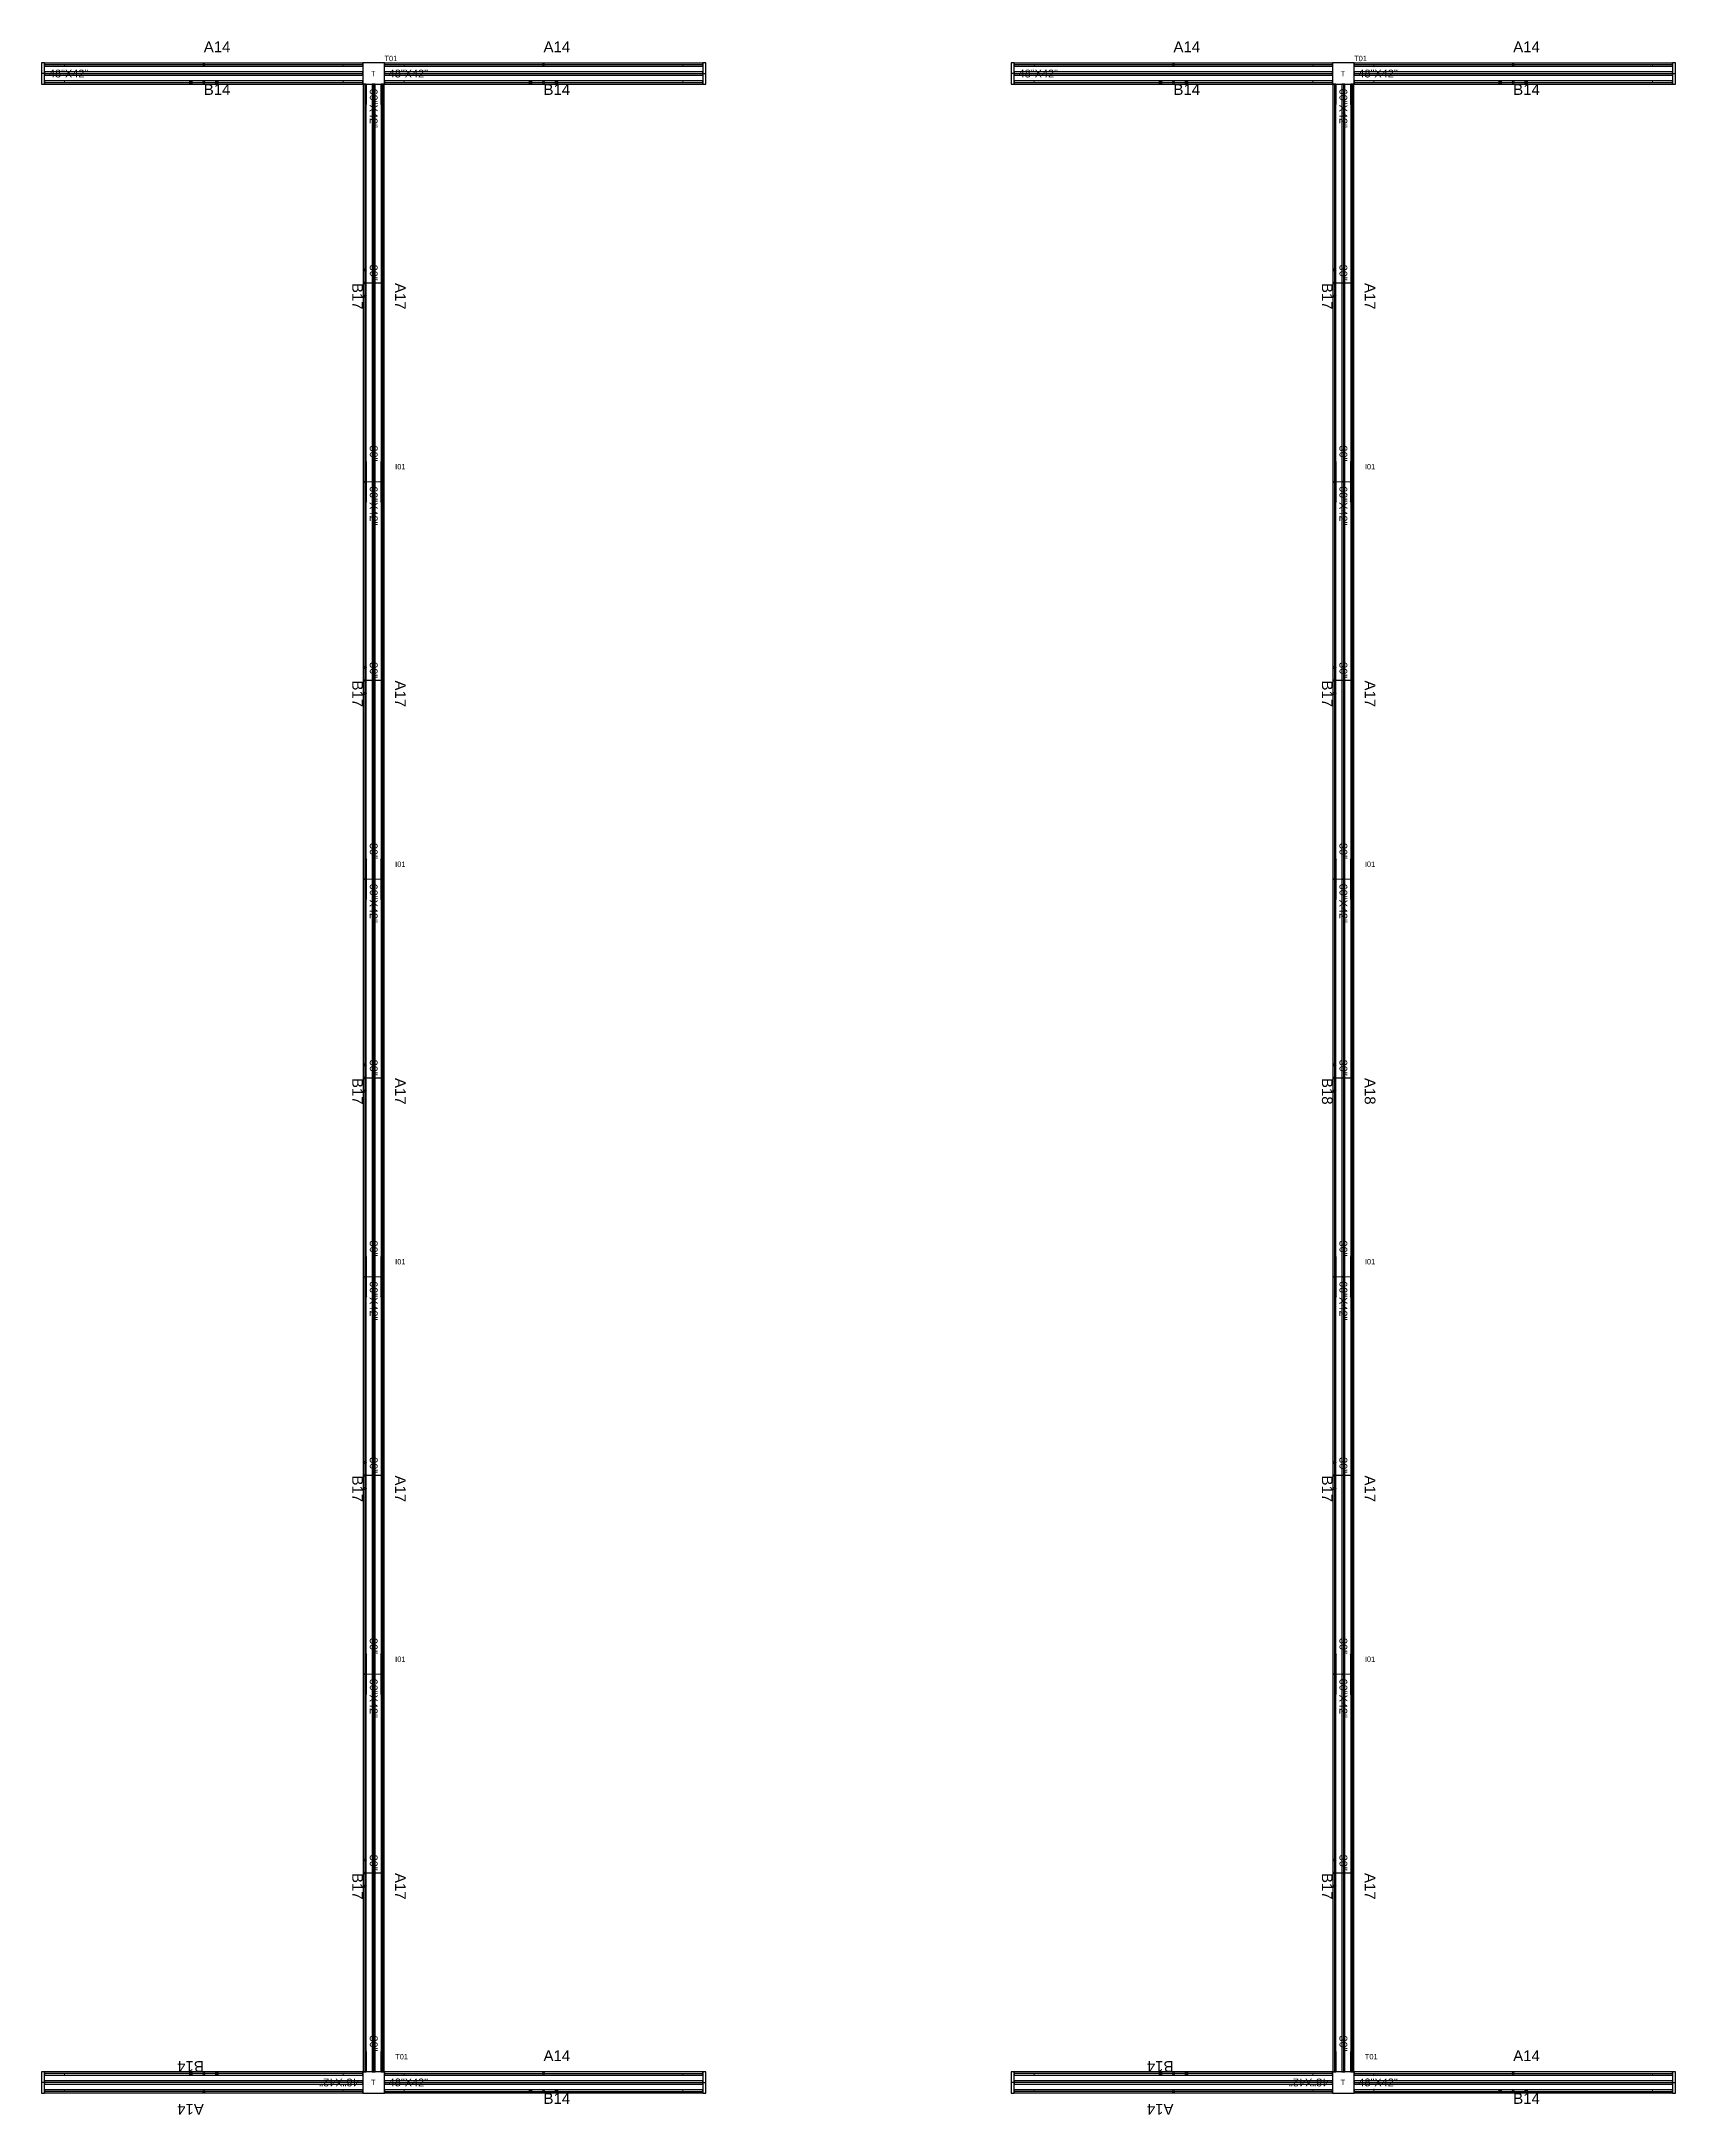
# Model space of a CAD drawing. Header units: millimetres. Extents: x 1390 to 1467.6, y 1790 to 1851.2.
# Drawn here: x 1423.98 to 1430.24, y 1827.03 to 1834.98 of the extents above; entities that cross this region are included whole.
import ezdxf

# ---------------------------------------------------------------- set-up
doc = ezdxf.new("R2010")
doc.units = ezdxf.units.MM
for name, color, linetype in [('DD2D', 7, 'Continuous'), ('DD2D_Geometry', 7, 'Continuous'), ('DDReportes', 7, 'Continuous'), ('Id Unión', 7, 'Continuous')]:
    doc.layers.add(name, color=color, linetype=linetype)
doc.styles.get("Standard").update_dxf_attribs({"font": 'arial.ttf'})

msp = doc.modelspace()

# ---------------------------------------------------------------- texts
at = {"layer": 'DD2D_Geometry'}
for p in [(1425.2391, 1834.8446), (1428.9551, 1834.8446), (1425.2391, 1827.1426), (1428.9551, 1827.1426)]:
    msp.add_text('T', height=0.0205, dxfattribs=at).set_placement(p)
at = {"layer": 'DDReportes'}
for s, p in [('A14', (1424.5984, 1834.9368)), ('A14', (1425.9004, 1834.9368)), ('A14', (1428.3144, 1834.9368)), ('A14', (1429.6164, 1834.9368)), ('B14', (1424.5984, 1834.7728)), ('B14', (1425.9004, 1834.7728)), ('B14', (1428.3144, 1834.7728)), ('B14', (1429.6164, 1834.7728)), ('A14', (1425.9004, 1827.2348)), ('A14', (1429.6164, 1827.2348)), ('B14', (1425.9004, 1827.0708)), ('B14', (1429.6164, 1827.0708))]:
    msp.add_text(s, height=0.041, dxfattribs=at).set_placement(p)
for s, rotation, p in [('B17', 270, (1425.1674, 1834.0518)), ('A17', 270, (1425.3314, 1834.0518)), ('B17', 270, (1428.8834, 1834.0518)), ('A17', 270, (1429.0474, 1834.0518)), ('B17', 270, (1425.1674, 1832.5278)), ('A17', 270, (1425.3314, 1832.5278)), ('B17', 270, (1428.8834, 1832.5278)), ('A17', 270, (1429.0474, 1832.5278)), ('B17', 270, (1425.1674, 1831.0038)), ('A17', 270, (1425.3314, 1831.0038)), ('B18', 270, (1428.8834, 1831.0038)), ('A18', 270, (1429.0474, 1831.0038)), ('B17', 270, (1425.1674, 1829.4798)), ('A17', 270, (1425.3314, 1829.4798)), ('B17', 270, (1428.8834, 1829.4798)), ('A17', 270, (1429.0474, 1829.4798)), ('B17', 270, (1425.1674, 1827.9558)), ('A17', 270, (1425.3314, 1827.9558)), ('B17', 270, (1428.8834, 1827.9558)), ('A17', 270, (1429.0474, 1827.9558)), ('B14', 180, (1424.5984, 1827.2348)), ('B14', 180, (1428.3144, 1827.2348)), ('A14', 180, (1424.5984, 1827.0708)), ('A14', 180, (1428.3144, 1827.0708))]:
    msp.add_text(s, height=0.041, rotation=rotation, dxfattribs=at).set_placement(p)
at = {"layer": 'Id Unión'}
for s, p in [('T01', (1425.2907, 1834.9023)), ('T01', (1429.0067, 1834.9023)), ('I01', (1425.3317, 1833.3373)), ('I01', (1429.0477, 1833.3373)), ('I01', (1425.3317, 1831.8133)), ('I01', (1429.0477, 1831.8133)), ('I01', (1425.3317, 1830.2893)), ('I01', (1429.0477, 1830.2893)), ('I01', (1425.3317, 1828.7653)), ('I01', (1429.0477, 1828.7653)), ('T01', (1425.3317, 1827.2413)), ('T01', (1429.0477, 1827.2413))]:
    msp.add_text(s, height=0.0205, dxfattribs=at).set_placement(p)

# ---------------------------------------------------------------- blocks, each defined once
blk = doc.blocks.new('DD101048422D')
at = {"color": 1, "linetype": 'Continuous', "lineweight": 0}
for p, q in [((0, -0.0255), (0, 0.0255)), ((0.0017, 0.0275), (0.0218, 0.0275)), ((0.002, 0.0275), (0.0215, 0.0275)), ((0.0747, 0.0275), (0.0215, 0.0275)), ((0.0747, 0.0275), (0.075, 0.0275)), ((0.0765, 0.026), (0.0765, 0.0343)), ((1.1435, 0.0343), (0.0765, 0.0343)), ((1.1435, 0.0343), (1.1435, 0.026)), ((1.1453, 0.0275), (1.145, 0.0275)), ((1.1453, 0.0275), (1.1985, 0.0275)), ((1.2183, 0.0275), (1.1982, 0.0275)), ((1.218, 0.0275), (1.1985, 0.0275)), ((1.22, -0.0255), (1.22, 0.0255)), ((0.025, -0.0275), (0.002, -0.0275)), ((0.025, -0.0275), (0.0747, -0.0275)), ((0.0747, -0.0275), (0.075, -0.0275)), ((0.0765, -0.0343), (0.0765, -0.026)), ((1.1435, -0.0343), (0.0765, -0.0343)), ((1.1435, -0.026), (1.1435, -0.0343)), ((1.1453, -0.0275), (1.145, -0.0275)), ((1.195, -0.0275), (1.1453, -0.0275)), ((1.195, -0.0275), (1.218, -0.0275))]:
    blk.add_line(p, q, dxfattribs=at)
at = {"color": 1}
for p, q in [((0.6065, 0.0379), (0.6135, 0.0308)), ((0.6065, 0.0308), (0.6135, 0.0379)), ((0.6065, -0.0379), (0.6135, -0.0308)), ((0.6065, -0.0308), (0.6135, -0.0379))]:
    blk.add_line(p, q, dxfattribs=at)
for centre in [(0.56, -0.0343), (0.66, -0.0343)]:
    blk.add_circle(centre, 0.005, dxfattribs=at)
at = {"color": 1, "linetype": 'Continuous', "lineweight": 0}
for centre, radius, start, end in [((0.002, 0.0255), 0.00203, 90, 180), ((0.075, 0.026), 0.00151, 10.02098, 90), ((0.075, 0.026), 0.00151, 0, 10.02098), ((1.145, 0.026), 0.00151, 90, 169.97902), ((1.145, 0.026), 0.00151, 169.97902, 180), ((1.145, 0.026), 0.00151, 169.97902, 180), ((1.218, 0.0255), 0.00203, 0, 90), ((0.002, -0.0255), 0.00203, 180, 270), ((0.075, -0.026), 0.00151, 270, 349.97902), ((0.075, -0.026), 0.00151, 349.97902, 0), ((1.145, -0.026), 0.00151, 180, 190.02098), ((1.145, -0.026), 0.00151, 180, 190.02098), ((1.145, -0.026), 0.00151, 190.02098, 270), ((1.218, -0.0255), 0.00203, 270, 0)]:
    blk.add_arc(centre, radius, start, end, dxfattribs=at)
at = {"color": 1}
for p in [(0.61, 0.0343), (0.61, -0.0343)]:
    blk.add_point(p, dxfattribs=at)
blk.add_text('48"X42"', height=0.03).set_placement((0.0165, -0.0149))
blk = doc.blocks.new('SPACE_DD10104842')
blk.add_blockref('DD101048422D', (0, 0))
blk = doc.blocks.new('DD101060422D')
at = {"color": 1, "linetype": 'Continuous', "lineweight": 0}
for p, q in [((0, -0.0255), (0, 0.0255)), ((0.0017, 0.0275), (0.0218, 0.0275)), ((0.002, 0.0275), (0.0215, 0.0275)), ((0.0747, 0.0275), (0.0215, 0.0275)), ((0.0747, 0.0275), (0.075, 0.0275)), ((0.0765, 0.026), (0.0765, 0.0343)), ((1.4475, 0.0343), (0.0765, 0.0343)), ((1.4475, 0.0343), (1.4475, 0.026)), ((1.4493, 0.0275), (1.449, 0.0275)), ((1.4493, 0.0275), (1.5025, 0.0275)), ((1.5223, 0.0275), (1.5022, 0.0275)), ((1.522, 0.0275), (1.5025, 0.0275)), ((1.524, -0.0255), (1.524, 0.0255)), ((0.025, -0.0275), (0.002, -0.0275)), ((0.025, -0.0275), (0.0747, -0.0275)), ((0.0747, -0.0275), (0.075, -0.0275)), ((0.0765, -0.0343), (0.0765, -0.026)), ((1.4475, -0.0343), (0.0765, -0.0343)), ((1.4475, -0.026), (1.4475, -0.0343)), ((1.4493, -0.0275), (1.449, -0.0275)), ((1.499, -0.0275), (1.4493, -0.0275)), ((1.499, -0.0275), (1.522, -0.0275))]:
    blk.add_line(p, q, dxfattribs=at)
at = {"color": 1}
for p, q in [((0.7585, 0.0379), (0.7655, 0.0308)), ((0.7585, 0.0308), (0.7655, 0.0379)), ((0.762, 0.0343), (0.762, -0.0343)), ((0.7585, -0.0379), (0.7655, -0.0308)), ((0.7585, -0.0308), (0.7655, -0.0379))]:
    blk.add_line(p, q, dxfattribs=at)
for centre in [(0.712, -0.0343), (0.812, -0.0343)]:
    blk.add_circle(centre, 0.005, dxfattribs=at)
at = {"color": 1, "linetype": 'Continuous', "lineweight": 0}
for centre, radius, start, end in [((0.002, 0.0255), 0.00203, 90, 180), ((0.075, 0.026), 0.00151, 10.02098, 90), ((0.075, 0.026), 0.00151, 0, 10.02098), ((1.449, 0.026), 0.00151, 90, 169.97902), ((1.449, 0.026), 0.00151, 169.97902, 180), ((1.449, 0.026), 0.00151, 169.97902, 180), ((1.522, 0.0255), 0.00203, 0, 90), ((0.002, -0.0255), 0.00203, 180, 270), ((0.075, -0.026), 0.00151, 270, 349.97902), ((0.075, -0.026), 0.00151, 349.97902, 0), ((1.449, -0.026), 0.00151, 180, 190.02098), ((1.449, -0.026), 0.00151, 180, 190.02098), ((1.449, -0.026), 0.00151, 190.02098, 270), ((1.522, -0.0255), 0.00203, 270, 0)]:
    blk.add_arc(centre, radius, start, end, dxfattribs=at)
at = {"color": 1}
for p in [(0.762, 0.0343), (0.762, -0.0343)]:
    blk.add_point(p, dxfattribs=at)
for s, p in [('60"X42"', (0.0165, -0.0149)), ('30"', (0.6916, -0.0149)), ('30"', (1.3849, -0.0149))]:
    blk.add_text(s, height=0.03).set_placement(p)
blk = doc.blocks.new('SPACE_DD10106042')
blk.add_blockref('DD101060422D', (0, 0))
blk = doc.blocks.new('DD3021422D')
for p, q in [((0, 0.041), (0, -0.041)), ((0.012, 0.041), (0, 0.041)), ((0.012, -0.041), (0.012, 0.041)), ((0, -0.041), (0.012, -0.041))]:
    blk.add_line(p, q)
blk = doc.blocks.new('SPACE_DD302142')
blk.add_blockref('DD3021422D', (0, 0))

# ---------------------------------------------------------------- linework, layer by layer
at = {"layer": 'DD2D'}
for p, q in [((1423.9884, 1834.8891), (1425.2084, 1834.8891)), ((1425.2904, 1834.8891), (1426.5104, 1834.8891)), ((1427.7044, 1834.8891), (1428.9244, 1834.8891)), ((1429.0064, 1834.8891), (1430.2264, 1834.8891)), ((1423.9884, 1834.8548), (1423.9764, 1834.8548)), ((1423.9884, 1834.8548), (1425.2084, 1834.8548)), ((1423.9884, 1834.8548), (1425.2084, 1834.8548)), ((1423.9884, 1834.8205), (1425.2084, 1834.8205)), ((1425.2084, 1834.8548), (1425.2085, 1834.8548)), ((1425.2151, 1834.8138), (1425.2151, 1833.2898)), ((1425.2494, 1834.8138), (1425.2494, 1833.2898)), ((1425.2494, 1834.8138), (1425.2494, 1833.2898)), ((1425.2837, 1834.8138), (1425.2837, 1833.2898)), ((1425.2904, 1834.8548), (1426.5104, 1834.8548)), ((1425.2904, 1834.8548), (1426.5104, 1834.8548)), ((1425.2904, 1834.8205), (1426.5104, 1834.8205)), ((1426.5104, 1834.8548), (1426.5224, 1834.8548)), ((1427.7044, 1834.8548), (1427.6924, 1834.8548)), ((1427.7044, 1834.8548), (1428.9244, 1834.8548)), ((1427.7044, 1834.8548), (1428.9244, 1834.8548)), ((1427.7044, 1834.8205), (1428.9244, 1834.8205)), ((1428.9244, 1834.8548), (1428.9245, 1834.8548)), ((1428.9311, 1834.8138), (1428.9311, 1833.2898)), ((1428.9654, 1834.8138), (1428.9654, 1833.2898)), ((1428.9654, 1834.8138), (1428.9654, 1833.2898)), ((1428.9997, 1834.8138), (1428.9997, 1833.2898)), ((1429.0064, 1834.8548), (1430.2264, 1834.8548)), ((1429.0064, 1834.8548), (1430.2264, 1834.8548)), ((1429.0064, 1834.8205), (1430.2264, 1834.8205)), ((1430.2264, 1834.8548), (1430.2384, 1834.8548)), ((1425.2151, 1833.2898), (1425.2151, 1831.7658)), ((1425.2494, 1833.2898), (1425.2494, 1833.2897)), ((1425.2494, 1833.2898), (1425.2494, 1831.7658)), ((1425.2494, 1833.2898), (1425.2494, 1831.7658)), ((1425.2837, 1833.2898), (1425.2837, 1831.7658)), ((1428.9311, 1833.2898), (1428.9311, 1831.7658)), ((1428.9654, 1833.2898), (1428.9654, 1833.2897)), ((1428.9654, 1833.2898), (1428.9654, 1831.7658)), ((1428.9654, 1833.2898), (1428.9654, 1831.7658)), ((1428.9997, 1833.2898), (1428.9997, 1831.7658)), ((1425.2151, 1831.7658), (1425.2151, 1830.2418)), ((1425.2494, 1831.7658), (1425.2494, 1831.7657)), ((1425.2494, 1831.7658), (1425.2494, 1830.2418)), ((1425.2494, 1831.7658), (1425.2494, 1830.2418)), ((1425.2837, 1831.7658), (1425.2837, 1830.2418)), ((1428.9311, 1831.7658), (1428.9311, 1830.2418)), ((1428.9654, 1831.7658), (1428.9654, 1831.7657)), ((1428.9654, 1831.7658), (1428.9654, 1830.2418)), ((1428.9654, 1831.7658), (1428.9654, 1830.2418)), ((1428.9997, 1831.7658), (1428.9997, 1830.2418)), ((1425.2151, 1830.2418), (1425.2151, 1828.7178)), ((1425.2494, 1830.2418), (1425.2494, 1830.2417)), ((1425.2494, 1830.2418), (1425.2494, 1828.7178)), ((1425.2494, 1830.2418), (1425.2494, 1828.7178)), ((1425.2837, 1830.2418), (1425.2837, 1828.7178)), ((1428.9311, 1830.2418), (1428.9311, 1828.7178)), ((1428.9654, 1830.2418), (1428.9654, 1830.2417)), ((1428.9654, 1830.2418), (1428.9654, 1828.7178)), ((1428.9654, 1830.2418), (1428.9654, 1828.7178)), ((1428.9997, 1830.2418), (1428.9997, 1828.7178)), ((1425.2151, 1828.7178), (1425.2151, 1827.1938)), ((1425.2494, 1828.7178), (1425.2494, 1828.7177)), ((1425.2494, 1828.7178), (1425.2494, 1827.1938)), ((1425.2494, 1828.7178), (1425.2494, 1827.1938)), ((1425.2837, 1828.7178), (1425.2837, 1827.1938)), ((1428.9311, 1828.7178), (1428.9311, 1827.1938)), ((1428.9654, 1828.7178), (1428.9654, 1828.7177)), ((1428.9654, 1828.7178), (1428.9654, 1827.1938)), ((1428.9654, 1828.7178), (1428.9654, 1827.1938)), ((1428.9997, 1828.7178), (1428.9997, 1827.1938)), ((1425.2084, 1827.1871), (1423.9884, 1827.1871)), ((1425.2494, 1827.1938), (1425.2494, 1827.1937)), ((1425.2904, 1827.1871), (1426.5104, 1827.1871)), ((1428.9244, 1827.1871), (1427.7044, 1827.1871)), ((1428.9654, 1827.1938), (1428.9654, 1827.1937)), ((1429.0064, 1827.1871), (1430.2264, 1827.1871)), ((1423.9884, 1827.1528), (1423.9764, 1827.1528)), ((1425.2084, 1827.1528), (1423.9884, 1827.1528)), ((1425.2084, 1827.1528), (1423.9884, 1827.1528)), ((1425.2084, 1827.1185), (1423.9884, 1827.1185)), ((1425.2904, 1827.1528), (1426.5104, 1827.1528)), ((1425.2904, 1827.1528), (1426.5104, 1827.1528)), ((1425.2904, 1827.1185), (1426.5104, 1827.1185)), ((1426.5104, 1827.1528), (1426.5224, 1827.1528)), ((1427.7044, 1827.1528), (1427.6924, 1827.1528)), ((1428.9244, 1827.1528), (1427.7044, 1827.1528)), ((1428.9244, 1827.1528), (1427.7044, 1827.1528)), ((1428.9244, 1827.1185), (1427.7044, 1827.1185)), ((1429.0064, 1827.1528), (1430.2264, 1827.1528)), ((1429.0064, 1827.1528), (1430.2264, 1827.1528)), ((1429.0064, 1827.1185), (1430.2264, 1827.1185)), ((1430.2264, 1827.1528), (1430.2384, 1827.1528))]:
    msp.add_line(p, q, dxfattribs=at)
at = {"layer": 'DD2D_Geometry'}
for points in [[(1423.9884, 1834.8831), (1425.2084, 1834.8831), (1425.2084, 1834.8951), (1423.9884, 1834.8951)], [(1425.2084, 1834.8138), (1425.2905, 1834.8138), (1425.2905, 1834.8958), (1425.2084, 1834.8958)], [(1425.2904, 1834.8831), (1426.5104, 1834.8831), (1426.5104, 1834.8951), (1425.2904, 1834.8951)], [(1427.7044, 1834.8831), (1428.9244, 1834.8831), (1428.9244, 1834.8951), (1427.7044, 1834.8951)], [(1428.9244, 1834.8138), (1429.0065, 1834.8138), (1429.0065, 1834.8958), (1428.9244, 1834.8958)], [(1429.0064, 1834.8831), (1430.2264, 1834.8831), (1430.2264, 1834.8951), (1429.0064, 1834.8951)], [(1423.9884, 1834.8488), (1425.2084, 1834.8488), (1425.2084, 1834.8608), (1423.9884, 1834.8608)], [(1423.9884, 1834.8145), (1425.2084, 1834.8145), (1425.2084, 1834.8265), (1423.9884, 1834.8265)], [(1425.2091, 1834.8138), (1425.2091, 1833.2898), (1425.2211, 1833.2898), (1425.2211, 1834.8138)], [(1425.2434, 1834.8138), (1425.2434, 1833.2898), (1425.2554, 1833.2898), (1425.2554, 1834.8138)], [(1425.2777, 1834.8138), (1425.2777, 1833.2898), (1425.2897, 1833.2898), (1425.2897, 1834.8138)], [(1425.2904, 1834.8488), (1426.5104, 1834.8488), (1426.5104, 1834.8608), (1425.2904, 1834.8608)], [(1425.2904, 1834.8145), (1426.5104, 1834.8145), (1426.5104, 1834.8265), (1425.2904, 1834.8265)], [(1427.7044, 1834.8488), (1428.9244, 1834.8488), (1428.9244, 1834.8608), (1427.7044, 1834.8608)], [(1427.7044, 1834.8145), (1428.9244, 1834.8145), (1428.9244, 1834.8265), (1427.7044, 1834.8265)], [(1428.9251, 1834.8138), (1428.9251, 1833.2898), (1428.9371, 1833.2898), (1428.9371, 1834.8138)], [(1428.9594, 1834.8138), (1428.9594, 1833.2898), (1428.9714, 1833.2898), (1428.9714, 1834.8138)], [(1428.9937, 1834.8138), (1428.9937, 1833.2898), (1429.0057, 1833.2898), (1429.0057, 1834.8138)], [(1429.0064, 1834.8488), (1430.2264, 1834.8488), (1430.2264, 1834.8608), (1429.0064, 1834.8608)], [(1429.0064, 1834.8145), (1430.2264, 1834.8145), (1430.2264, 1834.8265), (1429.0064, 1834.8265)], [(1425.2091, 1833.2898), (1425.2091, 1831.7658), (1425.2211, 1831.7658), (1425.2211, 1833.2898)], [(1425.2434, 1833.2898), (1425.2434, 1831.7658), (1425.2554, 1831.7658), (1425.2554, 1833.2898)], [(1425.2494, 1833.2897), (1425.2494, 1833.2897), (1425.2494, 1833.2898), (1425.2494, 1833.2898)], [(1425.2777, 1833.2898), (1425.2777, 1831.7658), (1425.2897, 1831.7658), (1425.2897, 1833.2898)], [(1428.9251, 1833.2898), (1428.9251, 1831.7658), (1428.9371, 1831.7658), (1428.9371, 1833.2898)], [(1428.9594, 1833.2898), (1428.9594, 1831.7658), (1428.9714, 1831.7658), (1428.9714, 1833.2898)], [(1428.9654, 1833.2897), (1428.9654, 1833.2897), (1428.9654, 1833.2898), (1428.9654, 1833.2898)], [(1428.9937, 1833.2898), (1428.9937, 1831.7658), (1429.0057, 1831.7658), (1429.0057, 1833.2898)], [(1425.2091, 1831.7658), (1425.2091, 1830.2418), (1425.2211, 1830.2418), (1425.2211, 1831.7658)], [(1425.2434, 1831.7658), (1425.2434, 1830.2418), (1425.2554, 1830.2418), (1425.2554, 1831.7658)], [(1425.2494, 1831.7657), (1425.2494, 1831.7657), (1425.2494, 1831.7658), (1425.2494, 1831.7658)], [(1425.2777, 1831.7658), (1425.2777, 1830.2418), (1425.2897, 1830.2418), (1425.2897, 1831.7658)], [(1428.9251, 1831.7658), (1428.9251, 1830.2418), (1428.9371, 1830.2418), (1428.9371, 1831.7658)], [(1428.9594, 1831.7658), (1428.9594, 1830.2418), (1428.9714, 1830.2418), (1428.9714, 1831.7658)], [(1428.9654, 1831.7657), (1428.9654, 1831.7657), (1428.9654, 1831.7658), (1428.9654, 1831.7658)], [(1428.9937, 1831.7658), (1428.9937, 1830.2418), (1429.0057, 1830.2418), (1429.0057, 1831.7658)], [(1425.2091, 1830.2418), (1425.2091, 1828.7178), (1425.2211, 1828.7178), (1425.2211, 1830.2418)], [(1425.2434, 1830.2418), (1425.2434, 1828.7178), (1425.2554, 1828.7178), (1425.2554, 1830.2418)], [(1425.2494, 1830.2417), (1425.2494, 1830.2417), (1425.2494, 1830.2418), (1425.2494, 1830.2418)], [(1425.2777, 1830.2418), (1425.2777, 1828.7178), (1425.2897, 1828.7178), (1425.2897, 1830.2418)], [(1428.9251, 1830.2418), (1428.9251, 1828.7178), (1428.9371, 1828.7178), (1428.9371, 1830.2418)], [(1428.9594, 1830.2418), (1428.9594, 1828.7178), (1428.9714, 1828.7178), (1428.9714, 1830.2418)], [(1428.9654, 1830.2417), (1428.9654, 1830.2417), (1428.9654, 1830.2418), (1428.9654, 1830.2418)], [(1428.9937, 1830.2418), (1428.9937, 1828.7178), (1429.0057, 1828.7178), (1429.0057, 1830.2418)], [(1425.2091, 1828.7178), (1425.2091, 1827.1938), (1425.2211, 1827.1938), (1425.2211, 1828.7178)], [(1425.2434, 1828.7178), (1425.2434, 1827.1938), (1425.2554, 1827.1938), (1425.2554, 1828.7178)], [(1425.2494, 1828.7177), (1425.2494, 1828.7177), (1425.2494, 1828.7178), (1425.2494, 1828.7178)], [(1425.2777, 1828.7178), (1425.2777, 1827.1938), (1425.2897, 1827.1938), (1425.2897, 1828.7178)], [(1428.9251, 1828.7178), (1428.9251, 1827.1938), (1428.9371, 1827.1938), (1428.9371, 1828.7178)], [(1428.9594, 1828.7178), (1428.9594, 1827.1938), (1428.9714, 1827.1938), (1428.9714, 1828.7178)], [(1428.9654, 1828.7177), (1428.9654, 1828.7177), (1428.9654, 1828.7178), (1428.9654, 1828.7178)], [(1428.9937, 1828.7178), (1428.9937, 1827.1938), (1429.0057, 1827.1938), (1429.0057, 1828.7178)], [(1425.2084, 1827.1931), (1423.9884, 1827.1931), (1423.9884, 1827.1811), (1425.2084, 1827.1811)], [(1425.2084, 1827.1938), (1425.2084, 1827.1117), (1425.2904, 1827.1117), (1425.2904, 1827.1938)], [(1425.2904, 1827.1811), (1426.5104, 1827.1811), (1426.5104, 1827.1931), (1425.2904, 1827.1931)], [(1428.9244, 1827.1931), (1427.7044, 1827.1931), (1427.7044, 1827.1811), (1428.9244, 1827.1811)], [(1428.9244, 1827.1938), (1428.9244, 1827.1117), (1429.0064, 1827.1117), (1429.0064, 1827.1938)], [(1429.0064, 1827.1811), (1430.2264, 1827.1811), (1430.2264, 1827.1931), (1429.0064, 1827.1931)], [(1425.2084, 1827.1588), (1423.9884, 1827.1588), (1423.9884, 1827.1468), (1425.2084, 1827.1468)], [(1425.2084, 1827.1245), (1423.9884, 1827.1245), (1423.9884, 1827.1125), (1425.2084, 1827.1125)], [(1425.2904, 1827.1468), (1426.5104, 1827.1468), (1426.5104, 1827.1588), (1425.2904, 1827.1588)], [(1425.2904, 1827.1125), (1426.5104, 1827.1125), (1426.5104, 1827.1245), (1425.2904, 1827.1245)], [(1428.9244, 1827.1588), (1427.7044, 1827.1588), (1427.7044, 1827.1468), (1428.9244, 1827.1468)], [(1428.9244, 1827.1245), (1427.7044, 1827.1245), (1427.7044, 1827.1125), (1428.9244, 1827.1125)], [(1429.0064, 1827.1468), (1430.2264, 1827.1468), (1430.2264, 1827.1588), (1429.0064, 1827.1588)], [(1429.0064, 1827.1125), (1430.2264, 1827.1125), (1430.2264, 1827.1245), (1429.0064, 1827.1245)]]:
    msp.add_lwpolyline(points, close=True, dxfattribs=at)

# ---------------------------------------------------------------- block references
for name, p, rotation in [('SPACE_DD302142', (1423.9884, 1834.8548), 180), ('SPACE_DD302142', (1427.7044, 1834.8548), 180), ('SPACE_DD10106042', (1425.2494, 1834.8138), 270), ('SPACE_DD10106042', (1428.9654, 1834.8138), 270), ('SPACE_DD10106042', (1425.2494, 1833.2898), 270), ('SPACE_DD10106042', (1428.9654, 1833.2898), 270), ('SPACE_DD10106042', (1425.2494, 1831.7658), 270), ('SPACE_DD10106042', (1428.9654, 1831.7658), 270), ('SPACE_DD10106042', (1425.2494, 1830.2418), 270), ('SPACE_DD10106042', (1428.9654, 1830.2418), 270), ('SPACE_DD10106042', (1425.2494, 1828.7178), 270), ('SPACE_DD10106042', (1428.9654, 1828.7178), 270), ('SPACE_DD302142', (1423.9884, 1827.1528), 180), ('SPACE_DD10104842', (1425.2084, 1827.1528), 180), ('SPACE_DD302142', (1427.7044, 1827.1528), 180), ('SPACE_DD10104842', (1428.9244, 1827.1528), 180)]:
    msp.add_blockref(name, p, dxfattribs=dict(at, rotation=rotation))
for name, p in [('SPACE_DD10104842', (1423.9884, 1834.8548)), ('SPACE_DD10104842', (1425.2904, 1834.8548)), ('SPACE_DD302142', (1426.5104, 1834.8548)), ('SPACE_DD10104842', (1427.7044, 1834.8548)), ('SPACE_DD10104842', (1429.0064, 1834.8548)), ('SPACE_DD302142', (1430.2264, 1834.8548)), ('SPACE_DD10104842', (1425.2904, 1827.1528)), ('SPACE_DD302142', (1426.5104, 1827.1528)), ('SPACE_DD10104842', (1429.0064, 1827.1528)), ('SPACE_DD302142', (1430.2264, 1827.1528))]:
    msp.add_blockref(name, p, dxfattribs=at)

msp.set_redraw_order([(e.dxf.handle, doc.entitydb.next_handle()) for e in msp.query("TEXT MTEXT ATTDEF DIMENSION ARC_DIMENSION")])  # texts and dimensions are drawn at this point

doc.saveas('drawing.dxf')
